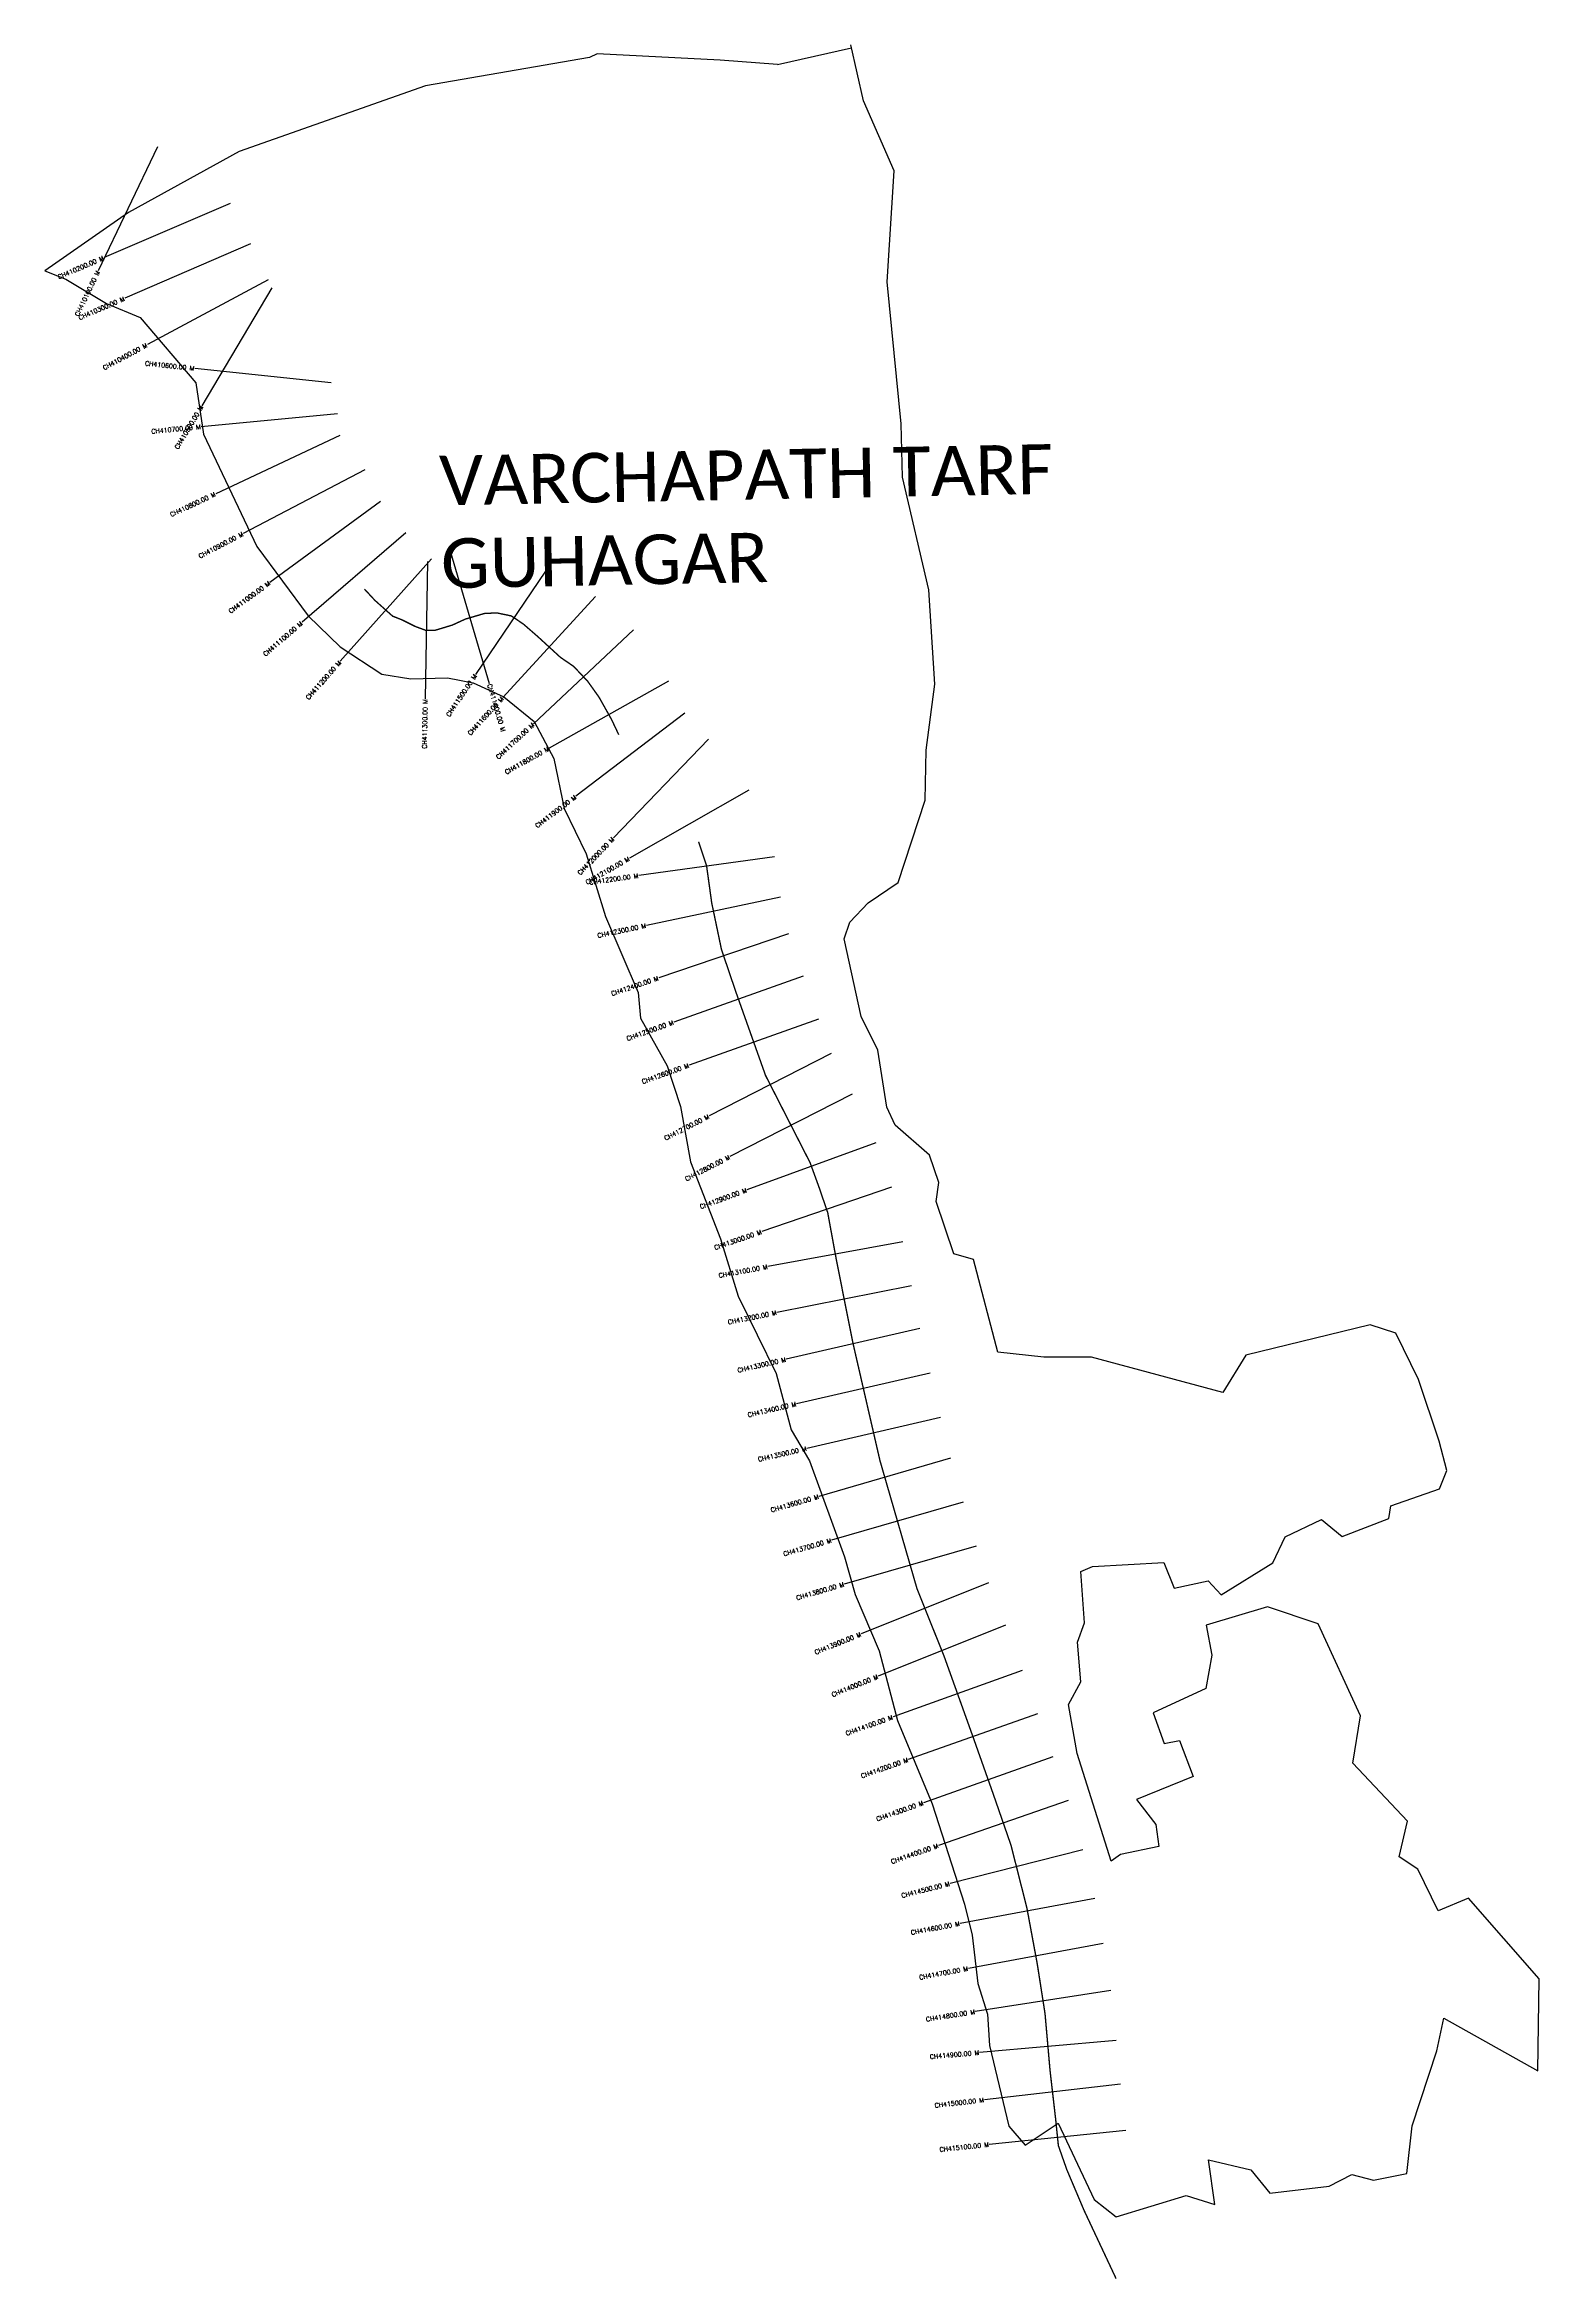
# Model space of a CAD drawing. Header units: metres. Extents: x 305069 to 308340, y 1934267 to 1939156.
import ezdxf
from ezdxf.enums import TextEntityAlignment as Align

# ---------------------------------------------------------------- set-up
doc = ezdxf.new("R2010")
doc.units = ezdxf.units.M
for name, color, linetype in [('CS', 134, 'Continuous'), ('CSMark', 6, 'Continuous'), ('NATURALLY PROTECTED', 3, 'Continuous'), ('VILLAGE NAME', 250, 'Continuous')]:
    doc.layers.add(name, color=color, linetype=linetype)
doc.styles.get("Standard").update_dxf_attribs({"font": 'simplex.shx'})

msp = doc.modelspace()

# ---------------------------------------------------------------- linework, layer by layer
at = {"color": 3, "flags": 128}
for points in [[(306673.1, 1939112.5), (306547.6, 1939122.2), (306277.9, 1939136.2), (306261.2, 1939128), (305902.7, 1939065.8), (305495.2, 1938922), (305252.9, 1938788.5), (305069.4, 1938660.8), (305116, 1938643), (305204.6, 1938589.4), (305278.3, 1938559.3), (305400.2, 1938416.3), (305417.1, 1938303.6), (305533.4, 1938057.7), (305646, 1937906), (305715.6, 1937838.7), (305807.2, 1937778.7), (305870.6, 1937768.6), (305950.9, 1937770.6), (306007.1, 1937759.4), (306074.4, 1937729.1), (306140.5, 1937674.8), (306183.7, 1937594), (306206, 1937484.4), (306254.4, 1937385.2), (306296.5, 1937248.5), (306367.8, 1937082), (306372.8, 1937025.8), (306431.3, 1936921.4), (306460.9, 1936832.5), (306482.3, 1936711.2), (306548.1, 1936543.2), (306587, 1936417.5), (306669.6, 1936248.3), (306702.4, 1936125.5), (306742.7, 1936057.7), (306819.6, 1935847), (306842.9, 1935764.6), (306895.6, 1935641.6), (306935.1, 1935489.2), (307011.2, 1935307.1), (307082.3, 1935087.1), (307098.9, 1935019.6), (307111, 1934913.7), (307132.2, 1934846.6), (307136.6, 1934778.3), (307178.9, 1934601.3), (307214.4, 1934559.9), (307287, 1934607.9), (307365.4, 1934441), (307413.6, 1934403.3), (307566.9, 1934450), (307629.9, 1934430.4), (307616.1, 1934528.1), (307708.2, 1934505.9), (307750.2, 1934455), (307879.9, 1934470.5), (307929.6, 1934496), (307977.1, 1934483.2), (308049.7, 1934497.7), (308061.3, 1934602.4), (308115.8, 1934766.3), (308130.7, 1934837.8), (308336.2, 1934722.3), (308339.7, 1934924), (308184.9, 1935100.7), (308118.4, 1935073), (308074.3, 1935163.8), (308033.2, 1935190.7), (308051.4, 1935268.6), (307931.8, 1935395.7), (307948.3, 1935499.7), (307856.1, 1935700.6), (307745.3, 1935737.8), (307610.9, 1935698.1), (307623.2, 1935631.8), (307610.2, 1935559.3), (307494.7, 1935506), (307518.9, 1935438.9), (307552.6, 1935445.4), (307582.5, 1935366.6), (307458.7, 1935316.4), (307501, 1935261.4), (307507.1, 1935213.6), (307423.6, 1935196.3), (307403.2, 1935181.7), (307328.9, 1935417.1), (307309.7, 1935524), (307336.4, 1935573.8), (307329, 1935660.7), (307344.3, 1935702.8), (307336.2, 1935814.9), (307362.4, 1935826.4), (307518.3, 1935834.7), (307540.5, 1935778.9), (307615.2, 1935794.6), (307643.7, 1935763.9), (307756.6, 1935834), (307784, 1935890.9), (307863.3, 1935929.1), (307908.3, 1935891.9), (308010.6, 1935931.2), (308014.6, 1935958.6), (308121.1, 1935995.8), (308137.3, 1936036.3), (308120.5, 1936100.2), (308075.5, 1936235.3), (308025.8, 1936336.9), (307969.7, 1936354.6), (307697.9, 1936288.2), (307647.5, 1936206.8), (307360, 1936284.3), (307255.7, 1936284.3), (307155, 1936295), (307102, 1936497.7), (307058.5, 1936510.2), (307020.2, 1936624.7), (307025.5, 1936666.5), (307005.5, 1936725.9), (306930.1, 1936791.9), (306912.1, 1936830.8), (306892.1, 1936955.9), (306856, 1937029.5), (306818.6, 1937199.6), (306830.9, 1937235.7), (306871.3, 1937278.3), (306936.6, 1937322.7), (306995.6, 1937503.2), (306998.3, 1937612.1), (307017.1, 1937756.6), (307003.8, 1937962.8), (306946.1, 1938209.6), (306943.8, 1938326.6), (306913, 1938637.2), (306928, 1938879.7), (306860.8, 1939033.3), (306833, 1939155.9)], [(306673.1, 1939112.5), (306834.6, 1939149)]]:
    msp.add_lwpolyline(points, dxfattribs=at)
at = {"layer": 'CS'}
for p, q in [((305316, 1938932.1), (305186.6, 1938661.4)), ((305474.9, 1938808.5), (305199.2, 1938690.2)), ((305520, 1938719.8), (305244.6, 1938601)), ((305558.3, 1938641.6), (305294, 1938499.7)), ((305566.5, 1938623.9), (305413.3, 1938366)), ((305696.2, 1938416.1), (305397.8, 1938447.4)), ((305710.3, 1938348.5), (305411.7, 1938320)), ((305715.2, 1938301), (305443.6, 1938173.4)), ((305769.8, 1938225.4), (305504, 1938086.5)), ((305804.5, 1938156.1), (305562, 1937979.4)), ((305859.7, 1938088), (305632.5, 1937892.1)), ((305957.1, 1938045.8), (306042.1, 1937758.1)), ((305915.8, 1938030.6), (305716.2, 1937806.7)), ((305907.1, 1938024.8), (305902.1, 1937724.8)), ((306180.3, 1938026.4), (306012.4, 1937777.7)), ((306274.4, 1937948.6), (306071.6, 1937727.6)), ((306357.5, 1937875.6), (306139, 1937670.1)), ((306434.6, 1937763.4), (306172.9, 1937616.8)), ((306470.4, 1937693.2), (306231.7, 1937511.6)), ((306522.1, 1937636.2), (306313.8, 1937420.3)), ((306609.9, 1937524.4), (306349.2, 1937376.1)), ((306666.4, 1937378.9), (306369.3, 1937337.9)), ((306679.6, 1937290.3), (306386, 1937228.8)), ((306697.1, 1937210.3), (306413, 1937114)), ((306728.7, 1937117.7), (306446, 1937017.3)), ((306762.2, 1937023.5), (306479.5, 1936923.1)), ((306790.6, 1936948.4), (306523.4, 1936812)), ((306836.1, 1936859.4), (306568.9, 1936723)), ((306887.9, 1936753.2), (306606.1, 1936650.2)), ((306922.2, 1936656), (306638.4, 1936558.8)), ((306946.9, 1936536.4), (306651.9, 1936482.2)), ((306965.9, 1936440.5), (306671.6, 1936381.9)), ((306984.5, 1936346.7), (306692.1, 1936279.5)), ((307006.9, 1936249.3), (306714.5, 1936182.1)), ((307029.3, 1936151.8), (306736.9, 1936084.6)), ((307051.6, 1936063), (306763.5, 1935979.6)), ((307079.4, 1935966.9), (306791.2, 1935883.6)), ((307107.2, 1935870.8), (306819, 1935787.5)), ((307134.5, 1935790.5), (306856.1, 1935678.7)), ((307171.7, 1935697.7), (306893.4, 1935585.9)), ((307208, 1935598.5), (306925.6, 1935497.2)), ((307241.9, 1935503.8), (306959.1, 1935403.7)), ((307275.3, 1935409.5), (306992.5, 1935309.4)), ((307308.6, 1935314.2), (307025.1, 1935215.9)), ((307341.1, 1935206.2), (307050.3, 1935132.6)), ((307367.3, 1935099.7), (307072.3, 1935045)), ((307385.5, 1935001.4), (307090.5, 1934946.7)), ((307402.1, 1934898.5), (307105.7, 1934852.2)), ((307414, 1934789), (307115.1, 1934762.8)), ((307423.6, 1934693.6), (307125.5, 1934659.2)), ((307434.7, 1934592.4), (307136.3, 1934561.6))]:
    msp.add_line(p, q, dxfattribs=at)
at = {"layer": 'NATURALLY PROTECTED', "color": 2, "const_width": 3, "flags": 128}
for points in [[(305769.1, 1937964.7), (305791.9, 1937940.1), (305830.7, 1937905.5), (305851.5, 1937897.3), (305880.1, 1937883), (305902.3, 1937874.8), (305923.5, 1937874.5), (305961.5, 1937886), (305989.7, 1937899), (306031.7, 1937911.4), (306058.7, 1937912.6), (306090.5, 1937906), (306116.9, 1937888.1), (306148, 1937861.1), (306197.7, 1937815.5), (306226.8, 1937795.6), (306257.6, 1937762.9), (306282.5, 1937727.9), (306309.6, 1937679.6), (306325.5, 1937646.1)], [(306500.2, 1937411.8), (306517.6, 1937359.8), (306528.9, 1937278.1), (306550.2, 1937176.3), (306582.1, 1937082.3), (306646.7, 1936900.5), (306744.1, 1936709.8), (306763.1, 1936657.7), (306782.7, 1936600.5), (306801.6, 1936497.3), (306837.9, 1936315), (306897, 1936057.9), (306978.2, 1935777.2), (307037.2, 1935630.2), (307100.4, 1935454), (307145.1, 1935327.7), (307183.8, 1935216.1), (307218.5, 1935079.2), (307241.3, 1934956.2), (307258.2, 1934848), (307269.2, 1934723.2), (307281.5, 1934616.4), (307287.4, 1934559), (307305.7, 1934506.9), (307343.5, 1934417.6), (307413.7, 1934268)]]:
    msp.add_lwpolyline(points, dxfattribs=at)

# ---------------------------------------------------------------- texts
at = {"layer": 'CSMark'}
for s, rotation, p in [('CH410200.00 M', 23.2104, (305198.2, 1938689.8)), ('CH410100.00 M', 64.4542, (305186.2, 1938660.5)), ('CH410300.00 M', 23.318, (305243.6, 1938600.6)), ('CH410400.00 M', 28.2164, (305293.1, 1938499.2)), ('CH410600.00 M', 354.002, (305396.8, 1938447.5)), ('CH410500.00 M', 59.2803, (305412.8, 1938365.2)), ('CH410700.00 M', 5.4684, (305410.7, 1938319.9)), ('CH410800.00 M', 25.1642, (305442.7, 1938173)), ('CH410900.00 M', 27.5968, (305503.1, 1938086)), ('CH411000.00 M', 36.0842, (305561.2, 1937978.8)), ('CH411100.00 M', 40.7747, (305631.7, 1937891.4)), ('CH411200.00 M', 48.2875, (305715.5, 1937805.9)), ('CH411500.00 M', 55.9778, (306011.8, 1937776.9)), ('CH411300.00 M', 89.0539, (305902.1, 1937723.8)), ('CH411600.00 M', 47.4459, (306070.9, 1937726.9)), ('CH411700.00 M', 43.2512, (306138.2, 1937669.4)), ('CH411800.00 M', 29.266, (306172, 1937616.3)), ('CH411900.00 M', 37.2627, (306230.9, 1937511)), ('CH412000.00 M', 46.0237, (306313.1, 1937419.6)), ('CH412100.00 M', 29.6323, (306348.3, 1937375.6)), ('CH412200.00 M', 7.8723, (306368.3, 1937337.7)), ('CH412300.00 M', 11.8198, (306385, 1937228.6)), ('CH412400.00 M', 18.709, (306412, 1937113.7)), ('CH412500.00 M', 19.5594, (306445.1, 1937017)), ('CH412600.00 M', 19.5594, (306478.5, 1936922.7)), ('CH412700.00 M', 27.044, (306522.5, 1936811.6)), ('CH412800.00 M', 27.044, (306568, 1936722.5)), ('CH412900.00 M', 20.074, (306605.2, 1936649.9)), ('CH413000.00 M', 18.9063, (306637.5, 1936558.5)), ('CH413100.00 M', 10.4026, (306650.9, 1936482.1)), ('CH413200.00 M', 11.2488, (306670.6, 1936381.7)), ('CH413300.00 M', 12.9457, (306691.1, 1936279.3)), ('CH413400.00 M', 12.9457, (306713.5, 1936181.8)), ('CH413500.00 M', 12.9457, (306735.9, 1936084.4)), ('CH413600.00 M', 16.1324, (306762.5, 1935979.3)), ('CH413700.00 M', 16.1324, (306790.3, 1935883.3)), ('CH413800.00 M', 16.1324, (306818.1, 1935787.2)), ('CH413900.00 M', 21.8914, (306855.2, 1935678.3)), ('CH414000.00 M', 21.8914, (306892.4, 1935585.5)), ('CH414100.00 M', 19.7313, (306924.6, 1935496.9)), ('CH414200.00 M', 19.4789, (306958.2, 1935403.4)), ('CH414300.00 M', 19.4789, (306991.5, 1935309.1)), ('CH414400.00 M', 19.1445, (307024.2, 1935215.5)), ('CH414500.00 M', 14.2136, (307049.3, 1935132.3)), ('CH414600.00 M', 10.4978, (307071.3, 1935044.8)), ('CH414700.00 M', 10.4978, (307089.5, 1934946.5)), ('CH414800.00 M', 8.8736, (307104.8, 1934852)), ('CH414900.00 M', 5.0088, (307114.1, 1934762.7)), ('CH415000.00 M', 6.5828, (307124.5, 1934659.1)), ('CH415100.00 M', 5.8939, (307135.3, 1934561.5))]:
    msp.add_text(s, height=10, rotation=rotation, dxfattribs=at).set_placement(p, align=Align.MIDDLE_RIGHT)
msp.add_text('CH411400.00 M', height=10, rotation=286.4613, dxfattribs=at).set_placement((306042.4, 1937757.1), align=Align.MIDDLE_LEFT)
at = {"layer": 'VILLAGE NAME', "insert": (305931.8, 1938256.3), "char_height": 108.748, "attachment_point": 1, "rotation": 1.1028}
msp.add_mtext_dynamic_manual_height_columns('{\\fCalibri|b0|i0|c0|p34;VARCHAPATH TARF GUHAGAR}', width=1571.314, gutter_width=543.7, heights=[0], dxfattribs=at)

doc.saveas('drawing.dxf')
